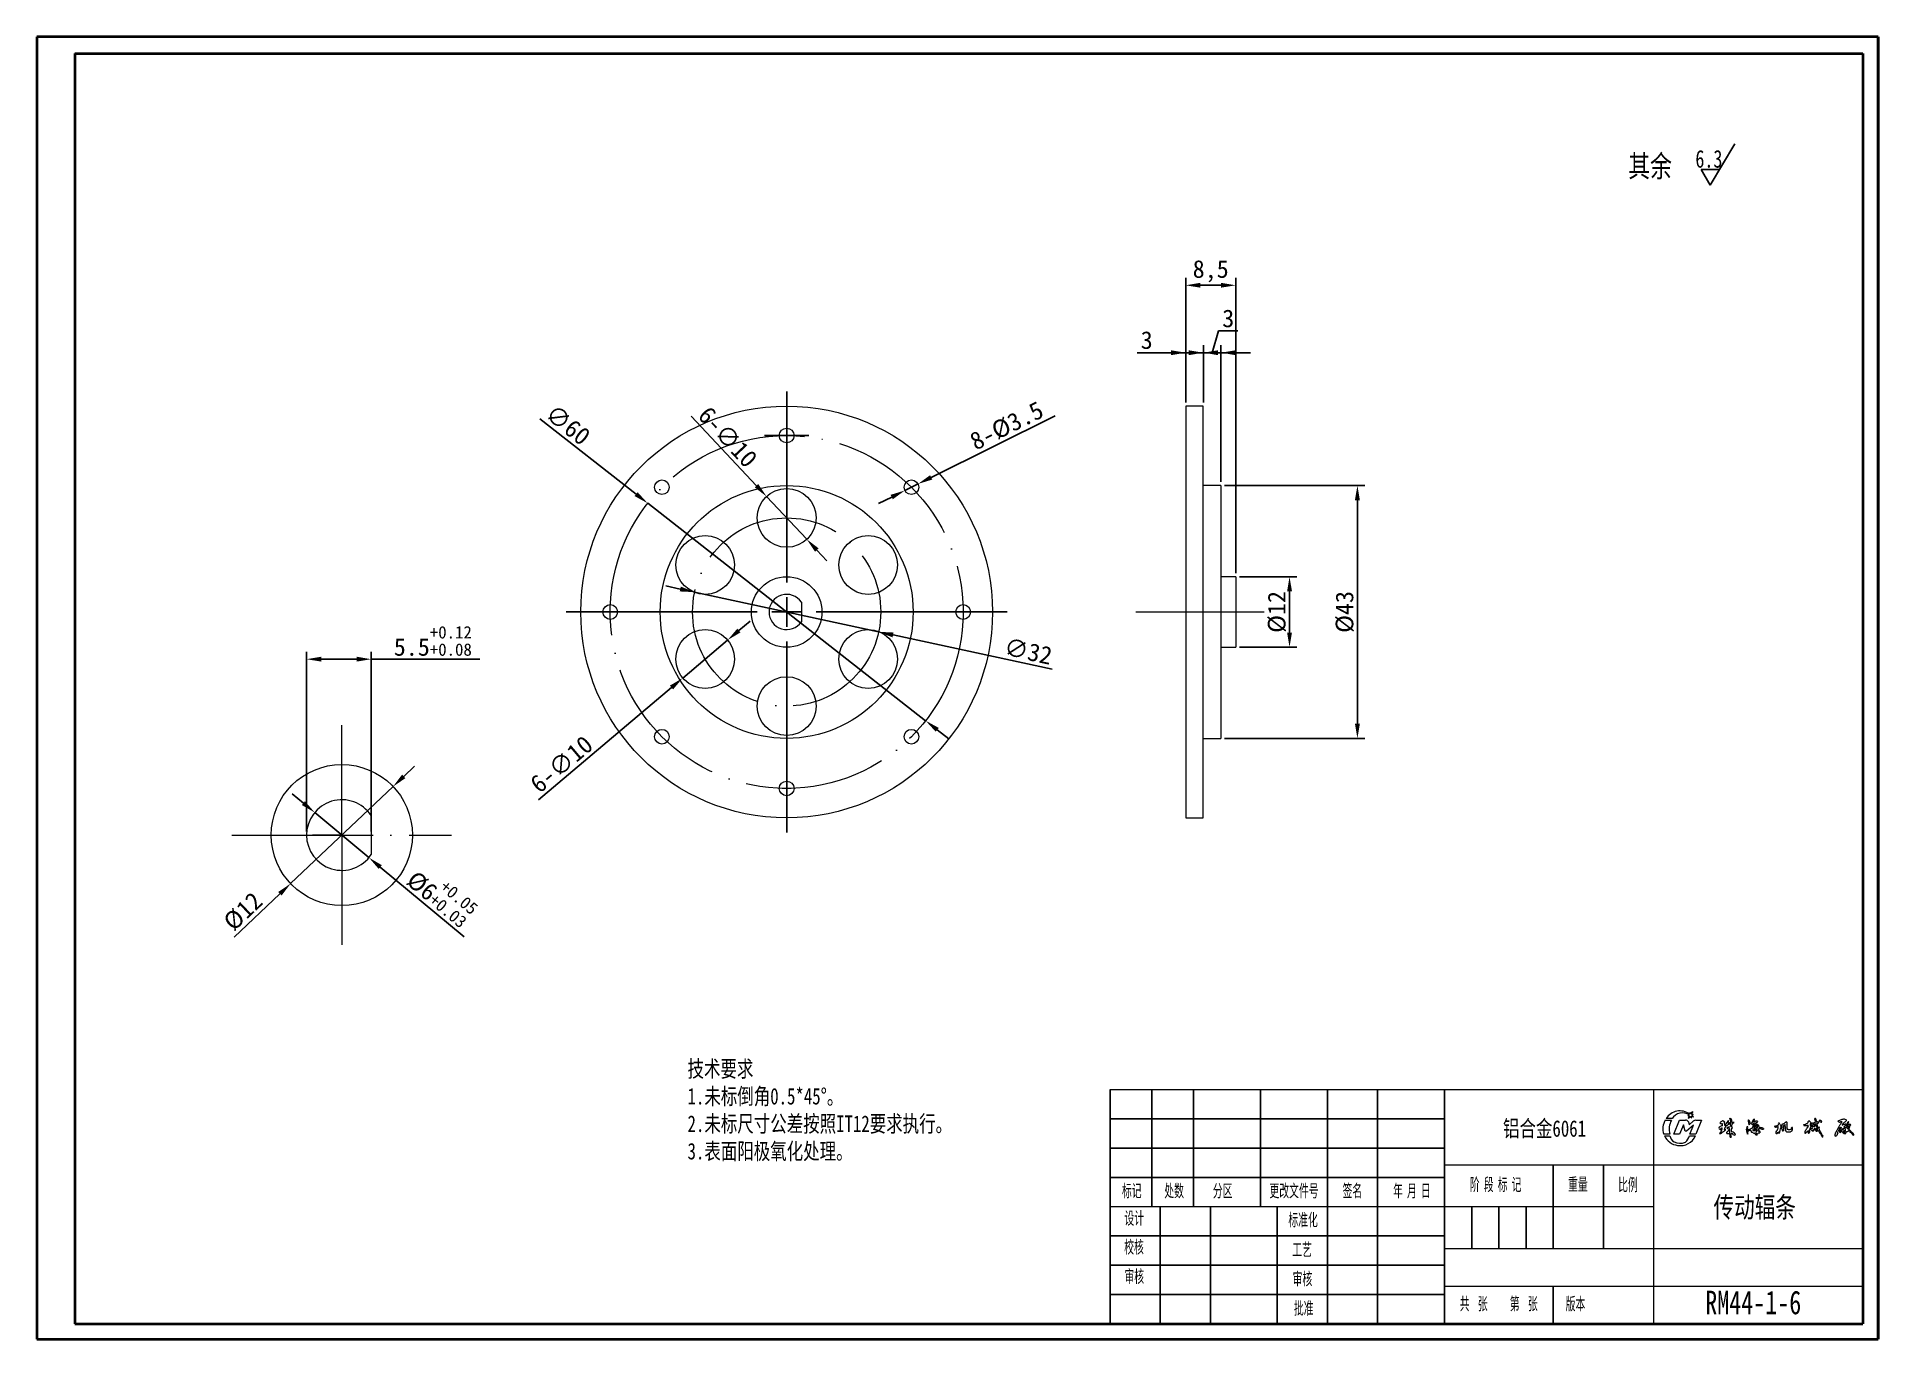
# Model space of a CAD drawing. Header units: millimetres. Extents: x 1595 to 1908, y -17 to 205.
import ezdxf

# ---------------------------------------------------------------- set-up
doc = ezdxf.new("R2010")
doc.units = ezdxf.units.MM
doc.header["$PDSIZE"] = -1
doc.linetypes.add('ACAD_ISO04W100', pattern=[30, 24, -3, 0, -3])
for name, color, linetype in [('10', 7, 'Continuous'), ('5', 7, 'Continuous'), ('9', 7, 'Continuous')]:
    doc.layers.add(name, color=color, linetype=linetype)
doc.layers.add('中心线', color=6, linetype='ACAD_ISO04W100', lineweight=0)
doc.layers.add('尺寸线', color=100, linetype='Continuous', lineweight=5)
doc.styles.add('SLDTEXTSTYLE1', font='TXT', dxfattribs={"width": 0.6, "bigfont": 'bigfont'})
doc.dimstyles.new('Annotative', dxfattribs={"dimscale": 0, "dimtxt": 2.5, "dimasz": 2.5, "dimexe": 1.25, "dimexo": 0.625, "dimtad": 1, "dimtxsty": 'Standard', "dimcen": 2.5, "dimadec": 0, "dimazin": 0, "dimtfac": 1, "dimtmove": 0, "dimatfit": 3, "dimfxl": 1, "dimarcsym": 0})

msp = doc.modelspace()

# ---------------------------------------------------------------- texts
at = {"attachment_point": 1}
for s, width, gutter_width, insert, char_height in [('{\\fHYSWLongFangSong|b0|i0|c134|p2;其余}', 3138.21785, 18.678, (1865.824, 184.65), 3.7059), ('{\\fHYSWLongFangSong|b0|i0|c134|p2;6.3}', 4.12985, 17.5, (1877.229, 185.536), 3), ('{\\fHYSWLongFangSong|b0|i0|c134|p2;技术要求\\P1.未标倒角0.5*45%%D。\\P2.未标尺寸公差按照IT12要求执行。\\P3.表面阳极氧化处理。}', 64.85442, 0.9, (1705.893, 30.732), 2.8), ('{\\fHYSWLongFangSong|b0|i0|c134|p2;RM44-1-6}', 235.06092, 1.2, (1878.904, -8.394), 4)]:
    msp.add_mtext_dynamic_manual_height_columns(s, width=width, gutter_width=gutter_width, heights=[0], dxfattribs=dict(at, insert=insert, char_height=char_height))
for s, insert, char_height, width in [('{\\fHYSWLongFangSong|b0|i0|c134|p2;铝合金6061}', (1844.524, 20.584), 2.8, 77.03924), ('{\\fHYSWLongFangSong|b0|i0|c134|p2;传动辐条}', (1880.31, 7.555), 3.5, 235.06092)]:
    msp.add_mtext(s, dxfattribs=dict(at, insert=insert, char_height=char_height, width=width))
at = {"layer": '9', "color": 7, "char_height": 2.14254, "attachment_point": 2, "style": 'SLDTEXTSTYLE1'}
for s, insert in [('{\\fHYSWLongFangSong|b0|i0|c134|p2;标记}', (1781.412, 9.673)), ('{\\fHYSWLongFangSong|b0|i0|c134|p2;处数}', (1788.615, 9.673)), ('{\\fHYSWLongFangSong|b0|i0|c134|p2;分区}', (1796.861, 9.673)), ('{\\fHYSWLongFangSong|b0|i0|c134|p2;更改文件号}', (1808.997, 9.673)), ('{\\fHYSWLongFangSong|b0|i0|c134|p2;签名}', (1818.919, 9.673)), ('{\\fHYSWLongFangSong|b0|i0|c134|p2;年 月 日}', (1829.045, 9.673)), ('{\\fHYSWLongFangSong|b0|i0|c134|p2;阶 段 标 记}', (1843.281, 10.742)), ('{\\fHYSWLongFangSong|b0|i0|c134|p2;重量}', (1857.254, 10.782)), ('{\\fHYSWLongFangSong|b0|i0|c134|p2;比例}', (1865.77, 10.703)), ('{\\fHYSWLongFangSong|b0|i0|c134|p2;设计}', (1781.832, 5.025)), ('{\\fHYSWLongFangSong|b0|i0|c134|p2;标准化}', (1810.54, 4.734)), ('{\\fHYSWLongFangSong|b0|i0|c134|p2;校核}', (1781.797, 0.113)), ('{\\fHYSWLongFangSong|b0|i0|c134|p2;工艺}', (1810.354, -0.333)), ('{\\fHYSWLongFangSong|b0|i0|c134|p2;审核}', (1781.834, -4.882)), ('{\\fHYSWLongFangSong|b0|i0|c134|p2;审核}', (1810.428, -5.295)), ('{\\fHYSWLongFangSong|b0|i0|c134|p2;共  张}', (1839.537, -9.525)), ('{\\fHYSWLongFangSong|b0|i0|c134|p2;第  张}', (1848.057, -9.525)), ('{\\fHYSWLongFangSong|b0|i0|c134|p2;版本}', (1856.842, -9.54)), ('{\\fHYSWLongFangSong|b0|i0|c134|p2;批准}', (1810.637, -10.295))]:
    msp.add_mtext(s, dxfattribs=dict(at, insert=insert))

# ---------------------------------------------------------------- blocks, each defined once
blk = doc.blocks.new('SW_CENTERMARKSYMBOL_0')
at = {"layer": '10', "color": 0}
for p, q in [((0, 25), (0, 187.5)), ((-25, 0), (-187.5, 0)), ((0, 0), (-12.5, 0)), ((0, 0), (0, 12.5)), ((0, 0), (0, -12.5)), ((0, 0), (12.5, 0)), ((25, 0), (187.5, 0)), ((0, -25), (0, -187.5))]:
    blk.add_line(p, q, dxfattribs=at)
blk = doc.blocks.new('SW_CENTERMARKSYMBOL_1')
at = {"layer": '10', "color": 0}
for p, q in [((0, 12.5), (0, 18.75)), ((-12.5, 0), (-18.75, 0)), ((0, 0), (-12.5, 0)), ((0, 0), (0, 12.5)), ((0, 0), (0, -12.5)), ((0, 0), (12.5, 0)), ((12.5, 0), (18.75, 0)), ((0, -12.5), (0, -18.75))]:
    blk.add_line(p, q, dxfattribs=at)
blk = doc.blocks.new('*D39')
at = {"layer": 'Defpoints', "color": 0, "transparency": 16777216}
for p in [(1745.08, 128.77), (1742.84, 127.65)]:
    blk.add_point(p, dxfattribs=at)
at = {"layer": '尺寸线', "color": 0, "lineweight": -2, "transparency": 16777216}
for p, q in [((1768.38, 140.37), (1747.31, 129.88)), ((1742.84, 127.65), (1745.08, 128.77)), ((1740.6, 126.54), (1738.36, 125.42))]:
    blk.add_line(p, q, dxfattribs=at)
at = {"layer": '尺寸线', "color": 0, "transparency": 16777216}
for points in [[(1747.13, 130.25), (1747.5, 129.51), (1745.08, 128.77)], [(1740.41, 126.91), (1740.79, 126.16), (1742.84, 127.65)]]:
    blk.add_solid(points, dxfattribs=at)
at = {"layer": '尺寸线', "color": 0, "transparency": 16777216, "insert": (1760.16, 138.65), "char_height": 3, "attachment_point": 5, "rotation": 26.4704}
blk.add_mtext('8-%%C3.5', dxfattribs=at)
blk = doc.blocks.new('*D41')
at = {"layer": 'Defpoints', "color": 0, "transparency": 16777216}
for p in [(1699.12, 125.48), (1746.37, 88.51)]:
    blk.add_point(p, dxfattribs=at)
at = {"layer": '尺寸线', "color": 0, "lineweight": -2, "transparency": 16777216}
for p, q in [((1680.8, 139.82), (1697.15, 127.02)), ((1746.37, 88.51), (1699.12, 125.48)), ((1748.34, 86.97), (1750.31, 85.43))]:
    blk.add_line(p, q, dxfattribs=at)
at = {"layer": '尺寸线', "color": 0, "transparency": 16777216}
for points in [[(1697.41, 127.35), (1696.89, 126.7), (1699.12, 125.48)], [(1748.6, 87.29), (1748.08, 86.64), (1746.37, 88.51)]]:
    blk.add_solid(points, dxfattribs=at)
at = {"layer": '尺寸线', "color": 0, "transparency": 16777216, "insert": (1685.55, 138.8), "char_height": 3, "attachment_point": 5, "rotation": 321.9552}
blk.add_mtext('∅60', dxfattribs=at)
blk = doc.blocks.new('*D44')
at = {"layer": 'Defpoints', "color": 0, "transparency": 16777216}
for p in [(1796.58, 128.5), (1796.58, 85.5), (1819.77, 85.5)]:
    blk.add_point(p, dxfattribs=at)
at = {"layer": '尺寸线', "color": 0, "lineweight": -2, "transparency": 16777216}
for p, q in [((1797.2, 128.5), (1821.02, 128.5)), ((1819.77, 126), (1819.77, 88)), ((1797.2, 85.5), (1821.02, 85.5))]:
    blk.add_line(p, q, dxfattribs=at)
at = {"layer": '尺寸线', "color": 0, "transparency": 16777216}
for points in [[(1819.35, 126), (1820.19, 126), (1819.77, 128.5)], [(1819.35, 88), (1820.19, 88), (1819.77, 85.5)]]:
    blk.add_solid(points, dxfattribs=at)
at = {"layer": '尺寸线', "color": 0, "transparency": 16777216, "insert": (1817.64, 107), "char_height": 3, "attachment_point": 5, "rotation": 90}
blk.add_mtext('%%C43', dxfattribs=at)
blk = doc.blocks.new('*D45')
at = {"layer": 'Defpoints', "color": 0, "transparency": 16777216}
for p in [(1799.08, 113), (1799.08, 101), (1808.23, 101)]:
    blk.add_point(p, dxfattribs=at)
at = {"layer": '尺寸线', "color": 0, "lineweight": -2, "transparency": 16777216}
for p, q in [((1799.7, 113), (1809.48, 113)), ((1808.23, 110.5), (1808.23, 103.5)), ((1799.7, 101), (1809.48, 101))]:
    blk.add_line(p, q, dxfattribs=at)
at = {"layer": '尺寸线', "color": 0, "transparency": 16777216}
for points in [[(1807.82, 110.5), (1808.65, 110.5), (1808.23, 113)], [(1807.82, 103.5), (1808.65, 103.5), (1808.23, 101)]]:
    blk.add_solid(points, dxfattribs=at)
at = {"layer": '尺寸线', "color": 0, "transparency": 16777216, "insert": (1806.11, 107), "char_height": 3, "attachment_point": 5, "rotation": 90}
blk.add_mtext('%%C12', dxfattribs=at)
blk = doc.blocks.new('*D47')
at = {"layer": 'Defpoints', "color": 0, "transparency": 16777216}
for p in [(1719.32, 126.64), (1726.17, 119.35)]:
    blk.add_point(p, dxfattribs=at)
at = {"layer": '尺寸线', "color": 0, "lineweight": -2, "transparency": 16777216}
for p, q in [((1706.49, 140.31), (1717.61, 128.46)), ((1726.17, 119.35), (1719.32, 126.64)), ((1727.88, 117.53), (1729.59, 115.71))]:
    blk.add_line(p, q, dxfattribs=at)
at = {"layer": '尺寸线', "color": 0, "transparency": 16777216}
for points in [[(1717.91, 128.75), (1717.31, 128.18), (1719.32, 126.64)], [(1728.18, 117.81), (1727.57, 117.24), (1726.17, 119.35)]]:
    blk.add_solid(points, dxfattribs=at)
at = {"layer": '尺寸线', "color": 0, "transparency": 16777216, "insert": (1712.74, 136.75), "char_height": 3, "attachment_point": 5, "rotation": 313.1945}
blk.add_mtext('6-∅10', dxfattribs=at)
blk = doc.blocks.new('*D49')
at = {"layer": 'Defpoints', "color": 0, "transparency": 16777216}
for p in [(1652.12, 98.97), (1641.12, 69.07), (1652.12, 69.07)]:
    blk.add_point(p, dxfattribs=at)
at = {"layer": '尺寸线', "color": 0, "lineweight": -2, "transparency": 16777216}
for p, q in [((1641.12, 69.69), (1641.12, 100.22)), ((1652.12, 69.69), (1652.12, 100.22)), ((1643.62, 98.97), (1649.62, 98.97)), ((1652.12, 98.97), (1670.57, 98.97))]:
    blk.add_line(p, q, dxfattribs=at)
at = {"layer": '尺寸线', "color": 0, "transparency": 16777216}
for points in [[(1643.62, 99.39), (1643.62, 98.56), (1641.12, 98.97)], [(1649.62, 99.39), (1649.62, 98.56), (1652.12, 98.97)]]:
    blk.add_solid(points, dxfattribs=at)
at = {"layer": '尺寸线', "color": 0, "transparency": 16777216, "insert": (1662.59, 102.05), "char_height": 3, "attachment_point": 5}
blk.add_mtext('5.5{\\H0.7x;\\S+0.12^ +0.08;}', dxfattribs=at)
blk = doc.blocks.new('*D51')
at = {"layer": 'Defpoints', "color": 0, "transparency": 16777216}
for p in [(1642.51, 72.91), (1651.73, 65.23)]:
    blk.add_point(p, dxfattribs=at)
at = {"layer": '尺寸线', "color": 0, "lineweight": -2, "transparency": 16777216}
for p, q in [((1640.59, 74.5), (1638.66, 76.1)), ((1642.51, 72.91), (1651.73, 65.23)), ((1667.91, 51.76), (1653.65, 63.63))]:
    blk.add_line(p, q, dxfattribs=at)
at = {"layer": '尺寸线', "color": 0, "transparency": 16777216}
for points in [[(1640.85, 74.82), (1640.32, 74.18), (1642.51, 72.91)], [(1653.92, 63.95), (1653.39, 63.31), (1651.73, 65.23)]]:
    blk.add_solid(points, dxfattribs=at)
at = {"layer": '尺寸线', "color": 0, "transparency": 16777216, "insert": (1664.13, 58.91), "char_height": 3, "attachment_point": 5, "rotation": 320.2332}
blk.add_mtext('%%C6{\\H0.7x;\\S+0.05^ +0.03;}', dxfattribs=at)
blk = doc.blocks.new('*D53')
at = {"layer": 'Defpoints', "color": 0, "transparency": 16777216}
for p in [(1712.71, 102.22), (1705.07, 95.77)]:
    blk.add_point(p, dxfattribs=at)
at = {"layer": '尺寸线', "color": 0, "lineweight": -2, "transparency": 16777216}
for p, q in [((1714.61, 103.84), (1716.52, 105.45)), ((1712.71, 102.22), (1705.07, 95.77)), ((1680.58, 75.06), (1703.16, 94.15))]:
    blk.add_line(p, q, dxfattribs=at)
at = {"layer": '尺寸线', "color": 0, "transparency": 16777216}
for points in [[(1714.35, 104.16), (1714.88, 103.52), (1712.71, 102.22)], [(1702.89, 94.47), (1703.43, 93.83), (1705.07, 95.77)]]:
    blk.add_solid(points, dxfattribs=at)
at = {"layer": '尺寸线', "color": 0, "transparency": 16777216, "insert": (1684.46, 81.12), "char_height": 3, "attachment_point": 5, "rotation": 40.2164}
blk.add_mtext('6-∅10', dxfattribs=at)
blk = doc.blocks.new('*D55')
at = {"layer": 'Defpoints', "color": 0, "transparency": 16777216}
for p in [(1707.1, 110.37), (1738.38, 103.62)]:
    blk.add_point(p, dxfattribs=at)
at = {"layer": '尺寸线', "color": 0, "lineweight": -2, "transparency": 16777216}
for p, q in [((1704.66, 110.9), (1702.22, 111.43)), ((1707.1, 110.37), (1738.38, 103.62)), ((1767.87, 97.26), (1740.83, 103.09))]:
    blk.add_line(p, q, dxfattribs=at)
at = {"layer": '尺寸线', "color": 0, "transparency": 16777216}
for points in [[(1704.75, 111.31), (1704.57, 110.49), (1707.1, 110.37)], [(1740.92, 103.5), (1740.74, 102.68), (1738.38, 103.62)]]:
    blk.add_solid(points, dxfattribs=at)
at = {"layer": '尺寸线', "color": 0, "transparency": 16777216, "insert": (1763.8, 100.31), "char_height": 3, "attachment_point": 5, "rotation": 347.8195}
blk.add_mtext('∅32', dxfattribs=at)
blk = doc.blocks.new('*D57')
at = {"layer": 'Defpoints', "color": 0, "transparency": 16777216}
for p in [(1655.83, 77.32), (1638.41, 60.81)]:
    blk.add_point(p, dxfattribs=at)
at = {"layer": '尺寸线', "color": 0, "lineweight": -2, "transparency": 16777216}
for p, q in [((1657.64, 79.04), (1659.46, 80.76)), ((1655.83, 77.32), (1638.41, 60.81)), ((1628.79, 51.7), (1636.59, 59.09))]:
    blk.add_line(p, q, dxfattribs=at)
at = {"layer": '尺寸线', "color": 0, "transparency": 16777216}
for points in [[(1657.36, 79.34), (1657.93, 78.74), (1655.83, 77.32)], [(1636.31, 59.4), (1636.88, 58.79), (1638.41, 60.81)]]:
    blk.add_solid(points, dxfattribs=at)
at = {"layer": '尺寸线', "color": 0, "transparency": 16777216, "insert": (1630.32, 56.08), "char_height": 3, "attachment_point": 5, "rotation": 43.4598}
blk.add_mtext('%%C12', dxfattribs=at)
blk = doc.blocks.new('*D61')
at = {"layer": 'Defpoints', "color": 0, "transparency": 16777216}
for p in [(1799.08, 162.54), (1790.58, 142), (1799.08, 113)]:
    blk.add_point(p, dxfattribs=at)
at = {"layer": '尺寸线', "color": 0, "lineweight": -2, "transparency": 16777216}
for p, q in [((1790.58, 142.62), (1790.58, 163.79)), ((1799.08, 113.62), (1799.08, 163.79)), ((1793.08, 162.54), (1796.58, 162.54))]:
    blk.add_line(p, q, dxfattribs=at)
at = {"layer": '尺寸线', "color": 0, "transparency": 16777216}
for points in [[(1793.08, 162.96), (1793.08, 162.13), (1790.58, 162.54)], [(1796.58, 162.96), (1796.58, 162.13), (1799.08, 162.54)]]:
    blk.add_solid(points, dxfattribs=at)
at = {"layer": '尺寸线', "color": 0, "transparency": 16777216, "insert": (1794.83, 164.92), "char_height": 3, "attachment_point": 5}
blk.add_mtext('8,5', dxfattribs=at)
blk = doc.blocks.new('*D63')
at = {"layer": 'Defpoints', "color": 0, "transparency": 16777216}
for p in [(1793.58, 151.08), (1790.58, 142), (1793.58, 142)]:
    blk.add_point(p, dxfattribs=at)
at = {"layer": '尺寸线', "color": 0, "lineweight": -2, "transparency": 16777216}
for p, q in [((1788.08, 151.08), (1782.33, 151.08)), ((1790.58, 142.62), (1790.58, 152.33)), ((1793.58, 151.08), (1790.58, 151.08)), ((1793.58, 142.62), (1793.58, 152.33)), ((1796.08, 151.08), (1798.58, 151.08))]:
    blk.add_line(p, q, dxfattribs=at)
at = {"layer": '尺寸线', "color": 0, "transparency": 16777216}
for points in [[(1788.08, 151.49), (1788.08, 150.66), (1790.58, 151.08)], [(1796.08, 151.49), (1796.08, 150.66), (1793.58, 151.08)]]:
    blk.add_solid(points, dxfattribs=at)
at = {"layer": '尺寸线', "color": 0, "transparency": 16777216, "insert": (1783.95, 153.2), "char_height": 3, "attachment_point": 5}
blk.add_mtext('3', dxfattribs=at)
blk = doc.blocks.new('*D62')
at = {"layer": 'Defpoints', "color": 0, "transparency": 16777216}
for p in [(1796.58, 151.08), (1793.58, 142), (1796.58, 128.5)]:
    blk.add_point(p, dxfattribs=at)
at = {"layer": '尺寸线', "color": 0, "lineweight": -2, "transparency": 16777216}
for p, q in [((1795.08, 151.08), (1796.18, 154.77)), ((1796.18, 154.77), (1799.43, 154.77)), ((1791.08, 151.08), (1788.58, 151.08)), ((1793.58, 142.62), (1793.58, 152.33)), ((1793.58, 151.08), (1796.58, 151.08)), ((1793.58, 151.08), (1796.58, 151.08)), ((1796.58, 129.12), (1796.58, 152.33)), ((1799.08, 151.08), (1801.58, 151.08))]:
    blk.add_line(p, q, dxfattribs=at)
at = {"layer": '尺寸线', "color": 0, "transparency": 16777216}
for points in [[(1791.08, 151.49), (1791.08, 150.66), (1793.58, 151.08)], [(1799.08, 151.49), (1799.08, 150.66), (1796.58, 151.08)]]:
    blk.add_solid(points, dxfattribs=at)
at = {"layer": '尺寸线', "color": 0, "transparency": 16777216, "insert": (1797.81, 156.89), "char_height": 3, "attachment_point": 5}
blk.add_mtext('3', dxfattribs=at)

# ---------------------------------------------------------------- dimensions: what is measured, and where the dimension line sits
at = {"layer": '尺寸线'}
for base, p1, p2, picture, middle in [((1799.078, 162.542), (1790.578, 141.995), (1799.078, 112.995), '*D61', (1794.828, 164.917)), ((1796.578, 151.078), (1793.578, 141.995), (1796.578, 128.495), '*D62', (1796.809, 156.89))]:
    dim = msp.add_linear_dim(base=base, p1=p1, p2=p2, dimstyle='Annotative', override={"dimtxt": 3}, dxfattribs=at)
    dim.commit()
    dim.dimension.update_dxf_attribs({"geometry": picture, "text_midpoint": middle})
dim = msp.add_linear_dim(base=(1793.578, 151.078), p1=(1790.578, 141.995), p2=(1793.578, 141.995), dimstyle='Annotative', override={"dimtxt": 3}, dxfattribs=at)
dim.commit()
dim.dimension.update_dxf_attribs({"geometry": '*D63', "text_midpoint": (1783.953, 151.078), "dimtype": 160})
for p1, p2, picture, middle in [((1746.369, 88.507), (1699.118, 125.484), '*D41', (1684.245, 137.122)), ((1707.104, 110.371), (1738.383, 103.619), '*D55', (1763.348, 98.231))]:
    dim = msp.add_diameter_dim_2p(p1=p1, p2=p2, dimstyle='Annotative', override={"dimtxt": 3}, dxfattribs=at)
    dim.commit()
    dim.dimension.update_dxf_attribs({"geometry": picture, "text_midpoint": middle, "dimtype": 163})
for p1, p2, text, picture, middle in [((1726.166, 119.35), (1719.321, 126.641), '6-<>', '*D47', (1712.742, 136.752)), ((1655.829, 77.321), (1638.409, 60.813), '%%C12', '*D57', (1630.323, 56.079))]:
    dim = msp.add_diameter_dim_2p(p1=p1, p2=p2, text=text, dimstyle='Annotative', override={"dimtxt": 3}, dxfattribs=at)
    dim.commit()
    dim.dimension.update_dxf_attribs({"geometry": picture, "text_midpoint": middle})
for p1, p2, text, picture, middle in [((1742.838, 127.651), (1745.076, 128.766), '8-%%C3.5', '*D39', (1761.11, 136.75)), ((1712.705, 102.224), (1705.069, 95.767), '6-<>', '*D53', (1685.833, 79.502)), ((1642.507, 72.905), (1651.731, 65.229), '%%C6{\\H0.7x;\\S+0.05^ +0.03;}', '*D51', (1662.166, 56.545))]:
    dim = msp.add_diameter_dim_2p(p1=p1, p2=p2, text=text, dimstyle='Annotative', override={"dimtxt": 3}, dxfattribs=at)
    dim.commit()
    dim.dimension.update_dxf_attribs({"geometry": picture, "text_midpoint": middle, "dimtype": 163})
for base, p1, p2, picture, middle in [((1819.77, 85.495), (1796.578, 128.495), (1796.578, 85.495), '*D44', (1817.645, 106.995)), ((1808.234, 100.995), (1799.078, 112.995), (1799.078, 100.995), '*D45', (1806.109, 106.995))]:
    dim = msp.add_linear_dim(base=base, p1=p1, p2=p2, angle=90, text='%%C<>', dimstyle='Annotative', override={"dimtxt": 3}, dxfattribs=at)
    dim.commit()
    dim.dimension.update_dxf_attribs({"geometry": picture, "text_midpoint": middle})
dim = msp.add_linear_dim(base=(1652.119, 98.975), p1=(1641.119, 69.067), p2=(1652.119, 69.067), text='5.5{\\H0.7x;\\S+0.12^ +0.08;}', dimstyle='Annotative', override={"dimtxt": 3}, dxfattribs=at)
dim.commit()
dim.dimension.update_dxf_attribs({"geometry": '*D49', "text_midpoint": (1662.594, 102.05)})

# ---------------------------------------------------------------- linework, layer by layer
for p, q in [((1879.769, 179.553), (1883.92, 186.609)), ((1878.204, 182.214), (1879.769, 179.553)), ((1878.204, 182.214), (1881.334, 182.214))]:
    msp.add_line(p, q)
at = {"color": 7, "linetype": 'Continuous', "lineweight": 15}
for p, q in [((1793.578, 141.995), (1790.578, 141.995)), ((1790.578, 141.995), (1790.578, 106.995)), ((1793.578, 106.995), (1793.578, 141.995)), ((1796.578, 128.495), (1793.578, 128.495)), ((1796.578, 128.495), (1796.578, 106.995)), ((1799.078, 112.995), (1796.578, 112.995)), ((1799.078, 112.995), (1799.078, 106.995)), ((1725.244, 108.654), (1725.244, 105.337)), ((1790.578, 106.995), (1790.578, 71.995)), ((1793.578, 71.995), (1793.578, 106.995)), ((1796.578, 106.995), (1796.578, 85.495)), ((1799.078, 106.995), (1799.078, 100.995)), ((1796.578, 100.995), (1799.078, 100.995)), ((1793.578, 85.495), (1796.578, 85.495)), ((1652.119, 72.384), (1652.119, 65.751)), ((1790.578, 71.995), (1793.578, 71.995))]:
    msp.add_line(p, q, dxfattribs=at)
for centre, radius in [((1722.744, 106.995), 35), ((1722.744, 136.995), 1.25), ((1701.53, 128.209), 1.25), ((1722.744, 106.995), 21.5), ((1743.957, 128.209), 1.25), ((1722.744, 122.995), 5), ((1708.887, 114.995), 5), ((1736.6, 114.995), 5), ((1722.744, 106.995), 6), ((1692.744, 106.995), 1.25), ((1752.744, 106.995), 1.25), ((1708.887, 98.995), 5), ((1736.6, 98.995), 5), ((1722.744, 90.995), 5), ((1701.53, 85.782), 1.25), ((1743.957, 85.782), 1.25), ((1647.119, 69.067), 12), ((1722.744, 76.995), 1.25)]:
    msp.add_circle(centre, radius, dxfattribs=at)
for centre, radius in [((1722.744, 106.995), 3), ((1647.119, 69.067), 6)]:
    msp.add_arc(centre, radius, 33.55731, 326.44269, dxfattribs=at)
at = {"layer": '10', "color": 7, "lineweight": 15}
for p, q in [((1870.126, 25.805), (1870.126, 5.901)), ((1834.584, 13.01), (1905.668, 13.01)), ((1777.716, 5.901), (1870.126, 5.901)), ((1870.126, 5.901), (1870.126, -14.002)), ((1834.584, -1.207), (1905.668, -1.207)), ((1834.584, -7.617), (1905.668, -7.617))]:
    msp.add_line(p, q, dxfattribs=at)
at = {"layer": '5', "color": 7, "lineweight": 15}
for p, q in [((1777.716, 25.805), (1905.668, 25.805)), ((1777.716, 25.805), (1905.668, 25.805)), ((1876.452, 21.66), (1876.756, 22.037)), ((1876.773, 22.027), (1876.588, 21.596)), ((1872.117, 20.623), (1873.149, 20.623)), ((1873.272, 20.864), (1872.274, 20.864)), ((1873.56, 18.209), (1874.55, 20.612)), ((1874.55, 20.612), (1875.56, 20.612)), ((1875.226, 19.797), (1874.554, 18.209)), ((1875.514, 18.711), (1875.226, 19.797)), ((1876.922, 19.764), (1875.724, 18.711)), ((1875.956, 21.333), (1876.182, 21.483)), ((1876.236, 21.315), (1875.961, 21.315)), ((1876.036, 20.292), (1876.168, 19.82)), ((1876.082, 20.928), (1876.236, 21.315)), ((1876.377, 21.244), (1876.099, 20.918)), ((1876.168, 19.82), (1876.843, 20.451)), ((1876.258, 21.643), (1876.287, 21.853)), ((1876.293, 18.201), (1876.922, 19.764)), ((1876.333, 21.863), (1876.452, 21.66)), ((1876.503, 21.024), (1876.377, 21.244)), ((1876.552, 21.26), (1876.549, 21.036)), ((1876.877, 21.146), (1876.552, 21.26)), ((1876.588, 21.596), (1876.827, 21.589)), ((1876.833, 21.571), (1876.653, 21.436)), ((1876.653, 21.436), (1876.902, 21.187)), ((1877.286, 20.612), (1878.288, 20.612)), ((1878.288, 20.612), (1877.29, 18.201)), ((1881.584, 19.212), (1881.556, 19.175)), ((1881.687, 19.048), (1881.642, 18.905)), ((1881.675, 18.811), (1881.792, 19.153)), ((1881.759, 19.644), (1881.821, 19.681)), ((1881.854, 19.977), (1881.794, 20.009)), ((1882.211, 19.694), (1882.279, 19.684)), ((1882.226, 19.015), (1882.271, 19.07)), ((1882.271, 19.07), (1882.343, 19.063)), ((1882.625, 19.216), (1882.62, 19.283)), ((1882.689, 19.192), (1882.625, 19.216)), ((1882.722, 20.112), (1882.749, 20.054)), ((1883.061, 19.151), (1883.02, 19.195)), ((1883.078, 18.766), (1883.077, 18.815)), ((1883.204, 19.977), (1883.141, 20.004)), ((1883.5, 20.059), (1883.437, 20.031)), ((1886.054, 19.507), (1886.105, 19.538)), ((1886.207, 20.601), (1886.267, 20.634)), ((1886.267, 20.634), (1886.33, 20.602)), ((1886.7, 18.803), (1886.655, 18.848)), ((1886.699, 18.729), (1886.7, 18.803)), ((1887.101, 20.437), (1887.092, 20.365)), ((1887.215, 20.532), (1887.101, 20.437)), ((1887.139, 19.336), (1887.162, 19.306)), ((1887.156, 20.803), (1887.228, 20.789)), ((1887.291, 19.808), (1887.18, 19.382)), ((1887.223, 18.809), (1887.261, 18.864)), ((1887.257, 20.02), (1887.239, 20.075)), ((1887.283, 19.012), (1887.333, 19.045)), ((1887.291, 19.528), (1887.331, 19.715)), ((1887.417, 19.563), (1887.333, 19.504)), ((1887.369, 19.477), (1887.41, 19.51)), ((1887.439, 19.513), (1887.468, 19.488)), ((1887.714, 19.323), (1887.691, 19.171)), ((1887.737, 19.079), (1887.78, 19.42)), ((1888.823, 19.158), (1888.814, 19.086)), ((1890.726, 19.46), (1890.687, 19.499)), ((1891.079, 19.46), (1890.989, 19.415)), ((1891.302, 19.47), (1891.242, 19.507)), ((1891.314, 19.382), (1891.302, 19.47)), ((1891.379, 20.086), (1891.397, 20.161)), ((1891.397, 20.161), (1891.471, 20.16)), ((1891.733, 19.751), (1891.796, 19.687)), ((1891.953, 19.853), (1891.937, 19.776)), ((1892.062, 18.785), (1892.137, 18.779)), ((1892.284, 19.671), (1892.324, 19.739)), ((1892.434, 19.85), (1892.486, 19.816)), ((1896.393, 20.209), (1896.399, 20.371)), ((1896.738, 19.718), (1896.798, 19.694)), ((1896.845, 19.459), (1896.792, 19.442)), ((1896.922, 20.151), (1896.921, 20.085)), ((1897.148, 19.76), (1896.96, 19.564)), ((1897.088, 18.895), (1897.025, 18.931)), ((1897.129, 19.517), (1897.235, 19.631)), ((1897.529, 19.943), (1897.342, 19.887)), ((1897.509, 19.793), (1897.608, 19.809)), ((1897.53, 19.123), (1897.515, 19.194)), ((1897.521, 19.542), (1897.521, 19.601)), ((1897.529, 20.828), (1897.55, 20.89)), ((1897.561, 20.758), (1897.529, 20.828)), ((1897.892, 20.003), (1897.529, 19.943)), ((1897.615, 18.922), (1897.557, 18.886)), ((1897.595, 20.526), (1897.561, 20.758)), ((1897.734, 19.051), (1897.615, 18.922)), ((1897.626, 19.806), (1897.688, 19.746)), ((1897.7, 18.894), (1897.819, 18.917)), ((1897.779, 19.266), (1897.766, 19.251)), ((1897.771, 19.583), (1897.85, 19.605)), ((1897.8, 20.298), (1897.853, 20.248)), ((1898.074, 19.373), (1898.084, 19.295)), ((1898.084, 19.295), (1898.15, 19.237)), ((1898.202, 19.444), (1898.27, 19.426)), ((1898.287, 19.062), (1898.248, 19)), ((1898.283, 20.538), (1898.25, 20.466)), ((1898.25, 20.466), (1898.308, 20.401)), ((1898.72, 20.348), (1898.692, 20.426)), ((1902.053, 19.284), (1902.033, 19.34)), ((1902.04, 18.775), (1902.053, 18.849)), ((1902.181, 19.773), (1902.254, 19.761)), ((1902.525, 19.512), (1902.493, 19.43)), ((1903.041, 19.515), (1902.966, 19.518)), ((1903.144, 19.907), (1903.115, 19.829)), ((1903.115, 19.829), (1903.142, 19.775)), ((1903.286, 20.384), (1903.333, 20.323)), ((1903.584, 19.886), (1903.639, 19.828)), ((1872.867, 18.209), (1871.845, 18.205)), ((1871.989, 17.942), (1872.908, 17.942)), ((1874.554, 18.209), (1873.56, 18.209)), ((1875.724, 18.711), (1875.514, 18.711)), ((1876.219, 17.942), (1877.229, 17.942)), ((1877.29, 18.201), (1876.293, 18.201)), ((1881.354, 18.35), (1881.374, 18.413)), ((1882.595, 18.348), (1882.548, 18.401)), ((1883.033, 18.688), (1883.052, 18.382)), ((1883.101, 18.237), (1883.078, 18.766)), ((1883.154, 17.686), (1883.117, 17.741)), ((1883.288, 17.767), (1883.285, 17.704)), ((1884.044, 18.18), (1884.017, 18.126)), ((1886.117, 18.241), (1886.059, 18.248)), ((1886.115, 18.717), (1886.107, 18.65)), ((1886.173, 18.757), (1886.115, 18.717)), ((1886.159, 18.294), (1886.117, 18.241)), ((1887.446, 18.152), (1887.448, 18.217)), ((1887.949, 18.422), (1887.889, 18.402)), ((1888.186, 18.522), (1888.16, 18.455)), ((1888.2, 18.709), (1888.23, 18.657)), ((1891.08, 18.303), (1891.022, 18.286)), ((1891.353, 18.548), (1891.288, 18.549)), ((1891.369, 18.458), (1891.353, 18.548)), ((1891.52, 18.42), (1891.45, 18.383)), ((1896.005, 18.398), (1895.948, 18.341)), ((1896.397, 18.704), (1896.385, 18.779)), ((1896.536, 18.376), (1896.494, 18.322)), ((1897.165, 18.715), (1897.093, 18.73)), ((1898.918, 17.708), (1898.848, 17.69)), ((1902.137, 18.657), (1902.04, 18.775)), ((1902.433, 18.657), (1902.375, 18.606))]:
    msp.add_line(p, q, dxfattribs=at)
for centre, radius, start, end in [((1874.628, 19.399), 2.773, 53.99854, 148.11308), ((1876.764, 22.031), 0.00984, 336.84757, 141.15035), ((1874.518, 19.129), 2.828, 148.10678, 199.0712), ((1876.204, 19.043), 3.439, 152.64769, 194.03749), ((1875.029, 19.754), 2.078, 56.30183, 147.72417), ((1875.595, 20.15), 0.463, 17.84837, 94.25997), ((1875.961, 21.324), 0.00984, 123.59808, 270), ((1876.091, 20.925), 0.00984, 158.25924, 319.48501), ((1876.311, 21.85), 0.0246, 30.5695, 172.24527), ((1876.525, 21.037), 0.0246, 210.0475, 359.33925), ((1876.827, 21.579), 0.00984, 306.89987, 88.42974), ((1877.344, 19.76), 0.854, 93.88116, 125.93911), ((1876.885, 21.169), 0.0246, 250.62338, 44.9943), ((1881.43, 19.266), 0.214, 111.73471, 250.43201), ((1880.857, 20.587), 1.226, 293.74076, 304.37866), ((1881.053, 18.426), 0.707, 52.03613, 64.44068), ((1881.595, 20.048), 0.208, 115.88205, 173.9154), ((1881.566, 20.329), 0.315, 235.55963, 273.09561), ((1882.429, 20.013), 1.394, 227.57647, 233.63482), ((1881.599, 20.23), 0.0949, 90.16643, 177.15274), ((1881.791, 19.197), 0.448, 94.00789, 122.49705), ((1881.638, 19.162), 0.0834, 171.39316, 285.58996), ((1881.7, 20.436), 0.437, 254.45682, 282.35154), ((1881.648, 19.179), 0.0718, 67.96471, 152.63215), ((1881.793, 20.198), 0.232, 95.00357, 146.77594), ((1881.617, 18.912), 0.0265, 236.67345, 342.78491), ((1881.366, 18.906), 0.323, 317.34984, 342.87309), ((1881.661, 19.056), 0.0265, 342.78491, 91.18323), ((1881.576, 19.631), 0.398, 284.42988, 294.48738), ((1881.743, 19.233), 0.036, 338.4925, 93.47325), ((1881.894, 20.326), 0.159, 40.56591, 139.98771), ((1881.721, 19.172), 0.0734, 345.40153, 40.67624), ((1881.441, 19.818), 0.404, 340.21454, 1.49825), ((1881.52, 19.923), 0.339, 343.75878, 9.03261), ((1880.896, 20.555), 2.19, 300.69424, 306.31765), ((1881.578, 19.55), 0.983, 55.36323, 63.54781), ((1881.817, 19.227), 0.404, 317.22654, 337.38014), ((1882.127, 19.061), 0.109, 262.75607, 335.03996), ((1882.842, 20.664), 0.769, 203.40216, 213.911), ((1882.757, 19.939), 0.598, 170.36434, 204.19773), ((1881.924, 20.186), 0.285, 328.87571, 9.96208), ((1881.944, 19.268), 0.314, 321.28638, 0.14287), ((1882.773, 18.214), 0.818, 125.14715, 135.17814), ((1882.382, 19.297), 0.126, 96.06335, 192.77441), ((1881.925, 19.877), 0.402, 331.4243, 351.08691), ((1882.253, 18.989), 0.117, 295.09104, 39.4683), ((1882.504, 19.744), 0.194, 117.42123, 158.79048), ((1882.542, 19.423), 0.23, 90.76751, 143.3679), ((1882.224, 19.48), 0.155, 338.26911, 30.74864), ((1882.597, 19.884), 0.185, 126.9119, 170.0414), ((1881.597, 20.456), 0.984, 334.47962, 342.72974), ((1883.221, 19.804), 0.773, 131.13318, 152.18921), ((1882.309, 20.164), 0.56, 294.24208, 316.26159), ((1882.869, 18.997), 0.379, 99.81165, 131.03223), ((1881.699, 19.592), 1.38, 315.43317, 324.4382), ((1882.853, 19.433), 0.291, 235.83347, 305.07277), ((1882.832, 20.366), 0.121, 71.26752, 170.74483), ((1883.438, 19.06), 1.018, 127.31067, 135.32762), ((1883.128, 20.002), 0.421, 145.51709, 164.82413), ((1882.977, 19.618), 0.491, 93.20974, 117.52757), ((1882.149, 20.746), 0.81, 321.3255, 331.19696), ((1882.898, 19.277), 0.133, 72.56929, 135.4047), ((1882.694, 20.212), 0.365, 290.38055, 312.91964), ((1887.209, 15.213), 5.661, 138.66815, 140.81882), ((1882.784, 20.426), 0.102, 316.66988, 32.3132), ((1882.948, 19.63), 0.226, 267.43343, 338.97668), ((1882.967, 20.226), 0.283, 264.95169, 308.03305), ((1883.11, 19.893), 0.269, 81.92744, 126.67163), ((1882.715, 19.202), 0.349, 314.20692, 351.58046), ((1882.912, 18.806), 0.0915, 312.80177, 359.72413), ((1883.042, 18.795), 0.0402, 30.37273, 163.99607), ((1883.099, 20.826), 0.0919, 66.69586, 147.69693), ((1883.004, 20.733), 0.143, 25.63936, 82.80869), ((1882.451, 20.381), 0.797, 356.13915, 31.29985), ((1883.126, 20.641), 0.269, 12.6009, 87.89792), ((1883.101, 20.3), 0.148, 288.53917, 10.41098), ((1887.531, 18.96), 4.411, 169.54971, 172.32807), ((1882.547, 19.902), 0.662, 347.61238, 6.50537), ((1883.756, 18.851), 0.448, 166.95309, 194.40932), ((1881.658, 19.685), 1.816, 336.20184, 340.66322), ((1883.679, 19.571), 0.311, 159.46151, 185.23184), ((1883.869, 19.972), 0.659, 220.65354, 233.05021), ((1883.511, 19.106), 0.141, 130.87673, 189.16745), ((1882.935, 20.471), 0.508, 346.7386, 26.84101), ((1884.501, 19.626), 1.115, 166.56195, 177.22767), ((1883.805, 19.906), 0.389, 161.24927, 183.02782), ((1883.341, 19.381), 0.185, 294.8967, 339.12946), ((1883.597, 20.323), 0.171, 169.41921, 216.93768), ((1883.566, 20.657), 0.45, 256.37479, 283.87397), ((1881.914, 18.883), 1.657, 15.08818, 19.81229), ((1883.539, 20.464), 0.407, 264.49128, 284.4301), ((1881.955, 22.518), 2.973, 304.54577, 308.42677), ((1883.704, 20.063), 0.16, 52.06811, 100.59966), ((1886.27, 18.907), 0.363, 172.67696, 206.24608), ((1884.48, 19.327), 1.479, 345.35926, 353.68154), ((1886.442, 19.046), 0.506, 150.43685, 166.48195), ((1885.122, 19.627), 0.94, 339.33731, 352.68595), ((1886.405, 19.105), 0.348, 165.44538, 199.15041), ((1885.65, 19.412), 0.472, 332.22312, 15.46446), ((1885.494, 22.114), 3.177, 280.54822, 288.24676), ((1886.522, 20.48), 0.337, 159.05098, 196.84599), ((1887.221, 20.413), 1.022, 181.72603, 206.7303), ((1888.248, 20.637), 2.057, 199.4082, 203.32193), ((1886.594, 18.313), 0.538, 83.52515, 121.48032), ((1886.461, 20.602), 0.131, 179.85433, 247.00262), ((1886.182, 20.146), 0.368, 298.71089, 345.13535), ((1885.863, 20.153), 0.638, 4.16649, 30.95386), ((1886.37, 19.906), 0.818, 278.35182, 308.34024), ((1887.441, 20.37), 0.957, 190.29648, 199.45662), ((1887.553, 19.919), 0.778, 144.34957, 170.68907), ((1885.616, 19.63), 1.24, 13.13159, 19.52313), ((1886.907, 19.993), 0.116, 224.4428, 331.22424), ((1886.623, 19.459), 0.32, 322.56195, 347.73017), ((1882.524, 22.833), 5.039, 330.76649, 333.99261), ((1887.523, 19.147), 0.635, 144.60088, 157.4718), ((1887.078, 18.937), 0.11, 147.82, 225.32738), ((1887.557, 17.649), 1.463, 91.09513, 113.0134), ((1887.416, 20.192), 1.397, 252.69997, 262.0361), ((1886.61, 19.742), 0.456, 330.18511, 347.99972), ((1887.14, 19.895), 0.138, 102.74047, 162.33987), ((1883.398, 22.868), 4.288, 328.44852, 331.21479), ((1888.59, 18.86), 1.725, 143.38742, 152.8231), ((1887.198, 20.545), 0.209, 239.46341, 298.59173), ((1887.212, 19.941), 0.136, 78.85274, 139.1547), ((1887.464, 19.083), 0.412, 133.38991, 142.03165), ((1887.243, 19.651), 0.354, 256.87561, 276.74517), ((1886.373, 20.287), 0.923, 334.36531, 343.16404), ((1887.081, 20.696), 0.211, 309.16772, 348.94294), ((1885.849, 20.08), 1.551, 21.79876, 27.21515), ((1887.739, 18.868), 0.478, 162.46075, 180.49175), ((1887.298, 19.362), 0.064, 257.35369, 8.59842), ((1887.741, 19.574), 0.508, 135.77568, 152.49696), ((1887.318, 19.525), 0.0262, 174.36274, 305.45423), ((1887.307, 20.573), 0.212, 267.65225, 307.84646), ((1887.426, 19.653), 0.113, 132.13492, 147.01586), ((1887.215, 18.734), 0.333, 30.60002, 69.33977), ((1887.458, 19.63), 0.152, 87.96358, 135.13708), ((1887.923, 19.432), 0.565, 177.83307, 186.1836), ((1887.385, 19.456), 0.0262, 128.13944, 185.70466), ((1889.068, 19.022), 1.918, 145.28134, 151.83317), ((1887.427, 19.489), 0.0262, 62.84712, 128.13944), ((1887.32, 19.725), 0.188, 300.7695, 314.15184), ((1887.636, 19.672), 0.761, 94.04097, 105.21873), ((1887.836, 18.912), 0.78, 110.46738, 119.5821), ((1887.036, 20.686), 1, 295.31345, 303.35768), ((1884.292, 19.71), 3.309, 343.36215, 345.88869), ((1888.065, 19.947), 0.753, 217.59684, 226.2384), ((1887.427, 20.279), 0.177, 291.27437, 335.76256), ((1887.374, 19.89), 0.794, 281.26614, 291.01765), ((1887.64, 19.452), 0.108, 206.74106, 293.2294), ((1887.657, 19.549), 0.132, 358.35224, 134.77651), ((1887.955, 19.072), 1.409, 99.23738, 105.30645), ((1887.7, 19.653), 0.228, 48.73299, 120.01574), ((1887.639, 20.532), 0.329, 261.14893, 286.60528), ((1887.665, 19.175), 0.0262, 255.96963, 351.74296), ((1887.6, 18.822), 0.118, 304.08962, 16.85772), ((1887.688, 19.327), 0.0262, 351.74296, 101.99256), ((1887.195, 19.025), 0.546, 341.9753, 5.65657), ((1887.717, 20.322), 0.141, 29.98959, 85.48529), ((1887.415, 20.531), 0.447, 315.36404, 341.91805), ((1887.419, 19.507), 0.371, 346.49377, 5.8595), ((1887.705, 19.52), 0.338, 28.24187, 64.4197), ((1888.628, 18.839), 0.706, 155.57345, 184.64559), ((1888.064, 18.923), 0.222, 74.17181, 110.67067), ((1887.93, 19.592), 0.114, 338.24435, 50.47087), ((1888.202, 19.49), 0.177, 160.09577, 229.41631), ((1888.251, 20.398), 1.056, 261.08588, 268.85479), ((1888.21, 18.395), 0.746, 74.94063, 96.59662), ((1887.752, 15.364), 4.007, 78.08665, 83.14928), ((1888.782, 20.037), 0.996, 247.66272, 259.89858), ((1888.557, 18.945), 0.341, 38.77309, 86.38804), ((1888.673, 19.336), 0.287, 256.86653, 299.54845), ((1890.789, 19.483), 0.103, 88.61056, 171.00204), ((1891.117, 20.928), 1.519, 255.08217, 265.17792), ((1890.158, 22.385), 2.869, 282.75949, 289.69337), ((1888.8, 20.075), 2.602, 326.89245, 332.27689), ((1890.564, 21.547), 2.149, 283.87896, 288.39849), ((1890.187, 19.539), 1.139, 323.66249, 352.08888), ((1891.096, 19.984), 0.301, 275.53426, 19.80089), ((1891.118, 19.828), 0.485, 8.57633, 43.3212), ((1893.349, 18.715), 1.773, 174.6877, 179.49849), ((1893.077, 18.571), 1.525, 150.74152, 168.3445), ((1891.796, 19.944), 0.204, 192.53939, 251.94565), ((1892.039, 19.423), 0.311, 157.77031, 200.13057), ((1891.551, 19.682), 0.245, 324.71284, 1.10896), ((1892.42, 19.119), 0.489, 176.21977, 222.91089), ((1888.404, 19.561), 3.552, 353.37041, 358.4457), ((1891.069, 19.57), 0.892, 353.22326, 13.37655), ((1892.231, 19.48), 0.465, 97.62492, 126.71996), ((1892.005, 19.007), 0.264, 299.96091, 333.97474), ((1892.083, 20.162), 0.237, 291.38328, 329.59079), ((1892.812, 19.239), 0.594, 168.09333, 190.89099), ((1895.282, 19.172), 3.053, 180.85757, 185.26996), ((1888.005, 20.241), 4.317, 348.24412, 352.41924), ((1891.753, 20.893), 1.005, 302.1333, 311.08782), ((1891.816, 20.35), 0.795, 309.7516, 321.08318), ((1893.809, 18.119), 2.452, 121.01497, 124.68213), ((1890.93, 19.504), 1.586, 359.98446, 11.3371), ((1895.295, 19.425), 2.779, 178.38568, 183.24953), ((1890.349, 19.059), 2.182, 1.34932, 5.47816), ((1893.158, 19.042), 0.633, 173.7747, 209.46668), ((1892.684, 20.123), 0.17, 345.38413, 144.80873), ((1895.33, 19.574), 2.556, 171.97534, 186.07816), ((1892.403, 19.116), 0.428, 5.2333, 26.02074), ((1892.13, 20.237), 0.735, 335.38476, 347.64566), ((1892.938, 19.154), 0.109, 179.65304, 263.12671), ((1893.051, 19.172), 0.178, 225.36565, 276.03531), ((1893.142, 19.764), 0.773, 264.62119, 299.72766), ((1893.196, 19.188), 0.569, 285.56644, 4.42241), ((1893.425, 19.242), 0.18, 304.03292, 19.3571), ((1893.742, 19.188), 0.186, 97.374, 142.60412), ((1893.617, 19.263), 0.149, 348.07803, 47.47698), ((1895.749, 19.805), 0.118, 164.68104, 236.53228), ((1895.013, 22.379), 2.617, 283.75338, 299.43994), ((1895.851, 20.058), 0.388, 244.58666, 279.90362), ((1899.598, 16.699), 4.226, 146.2824, 150.59117), ((1896.002, 20.372), 0.702, 263.10676, 289.05182), ((1894.36, 20.046), 1.992, 329.85284, 336.70089), ((1898.829, 17.957), 2.942, 146.00988, 153.76073), ((1896.211, 20.034), 0.326, 273.57476, 301.33654), ((1896.223, 20.259), 0.177, 295.73802, 343.67734), ((1896.251, 19.671), 0.155, 333.32896, 33.04183), ((1896.597, 20.251), 0.232, 92.38317, 148.90354), ((1896.467, 20.248), 0.264, 29.05936, 62.6982), ((1895.091, 18.931), 1.545, 352.93608, 1.78853), ((1897.063, 19.013), 0.429, 132.14254, 184.52517), ((1896.222, 19.675), 0.847, 34.18843, 55.84857), ((1896.972, 19.83), 0.26, 136.29963, 205.60617), ((1896.905, 19.074), 0.142, 40.82293, 171.14546), ((1896.944, 19.091), 0.179, 178.40215, 296.86375), ((1896.9, 19.369), 0.13, 145.75587, 196.87612), ((1896.74, 20.253), 0.248, 280.30258, 317.03011), ((1896.981, 19.657), 0.186, 120.06604, 168.66267), ((1897.056, 19.342), 0.241, 113.55705, 151.15416), ((1897.235, 19.623), 0.398, 117.32381, 150.67009), ((1897.032, 19.283), 0.119, 260.33848, 339.3398), ((1897.223, 19.912), 0.183, 85.12581, 159.15713), ((1897.409, 18.822), 0.329, 167.22594, 196.26337), ((1897.15, 19.497), 0.0288, 136.79223, 219.18543), ((1896.927, 19.347), 0.241, 334.11276, 33.40374), ((1897.301, 19.624), 0.205, 101.59953, 138.47708), ((1897.256, 19.611), 0.0288, 50.34535, 136.79223), ((1896.996, 21.022), 0.958, 284.62522, 298.58625), ((1897.232, 19.895), 0.0754, 291.61523, 331.22067), ((1897.824, 20.162), 0.763, 223.91936, 233.06684), ((1897.369, 19.797), 0.0937, 106.57999, 138.65368), ((1896.801, 19.044), 0.578, 332.27933, 356.40053), ((1897.447, 19.603), 0.0958, 211.8628, 320.3412), ((1897.599, 18.988), 0.222, 112.33808, 174.96964), ((1897.423, 20.568), 0.389, 274.63376, 297.53629), ((1897.659, 19.719), 0.181, 162.39629, 220.38071), ((1897.514, 19.765), 0.0288, 98.9286, 162.02323), ((1898.048, 19.062), 0.522, 173.2568, 199.67777), ((1897.583, 20.79), 0.105, 21.32184, 108.17619), ((1899.471, 20.702), 1.885, 185.35467, 190.09043), ((1897.49, 20.307), 0.141, 323.57903, 26.99106), ((1897.613, 19.78), 0.0288, 63.95188, 98.9286), ((1897.706, 18.866), 0.0288, 100.81612, 189.86149), ((1898.667, 19.552), 1.207, 214.91395, 222.13171), ((1897.211, 20.558), 0.541, 356.92747, 29.94288), ((1897.917, 19.76), 0.229, 183.43577, 230.57471), ((1897.422, 19.204), 0.348, 333.79983, 7.70906), ((1898.875, 20.642), 1.129, 185.74219, 197.75807), ((1897.812, 19.226), 0.486, 265.22559, 302.16234), ((1897.893, 19.218), 0.124, 86.59074, 157.39669), ((1897.95, 19.619), 0.213, 84.32528, 129.54923), ((1897.313, 19.592), 0.537, 1.34784, 20.86675), ((1897.739, 19.256), 0.349, 283.29535, 322.17982), ((1897.779, 20.685), 0.443, 279.60894, 299.35701), ((1897.83, 20.424), 0.425, 278.36914, 309.82239), ((1897.605, 19.105), 0.38, 13.91894, 38.73773), ((1897.048, 19.537), 0.969, 358.63909, 17.65342), ((1897.844, 19.079), 0.174, 347.88195, 42.25172), ((1898.043, 20.109), 0.195, 35.28434, 103.784), ((1898.689, 19.705), 0.699, 195.79593, 208.35528), ((1898.097, 18.717), 0.101, 17.36706, 104.68947), ((1900.633, 18.164), 3.184, 139.74669, 142.61696), ((1897.907, 19.408), 0.297, 324.84653, 6.92606), ((1900.005, 19.746), 1.909, 203.01254, 219.36768), ((1898.03, 19.233), 0.308, 326.39261, 38.84945), ((1898.342, 19.949), 0.591, 53.71884, 95.69989), ((1898.744, 20.823), 0.607, 224.06332, 255.8517), ((1898.521, 20.442), 0.221, 289.88514, 334.75238), ((1904.11, 17.26), 3.257, 150.49191, 158.70448), ((1905.424, 17.033), 4.534, 144.39322, 156.18351), ((1902.461, 18.8), 1.918, 103.38514, 121.96981), ((1901.658, 20.558), 0.249, 211.526, 265.05364), ((1902.154, 18.579), 0.649, 149.57008, 170.24812), ((1900.424, 19.841), 1.496, 321.42723, 333.3333), ((1901.82, 20.73), 0.459, 246.3551, 266.49125), ((1902.254, 18.755), 0.538, 126.85048, 184.77042), ((1905.471, 17.405), 4.368, 142.57197, 148.72607), ((1902.097, 19.096), 0.343, 128.70562, 167.67336), ((1902.063, 19.637), 0.691, 93.92541, 113.05638), ((1901.891, 18.93), 0.434, 70.99544, 91.21424), ((1902.106, 19.094), 0.198, 105.64458, 152.31163), ((1902.805, 18.771), 0.835, 175.57336, 186.27583), ((1902.371, 18.707), 0.419, 119.67298, 162.09876), ((1901.397, 20.434), 0.712, 328.24474, 340.39086), ((1902.075, 20.157), 0.179, 57.68166, 109.54099), ((1902.473, 19.371), 1.373, 86.6853, 109.38389), ((1902.023, 19.025), 0.178, 279.859, 329.55007), ((1902.88, 19.548), 1.039, 133.02447, 141.47338), ((1902.575, 18.294), 0.879, 82.49047, 117.89979), ((1902.158, 19.067), 0.133, 277.86904, 342.46026), ((1902.288, 19.783), 0.107, 103.22258, 185.78051), ((1902.785, 19.624), 0.548, 142.55764, 165.52461), ((1902.573, 19.815), 0.318, 124.03824, 166.83196), ((1902.229, 18.69), 0.342, 28.2798, 80.59196), ((1902.089, 19.467), 0.555, 45.42807, 61.96929), ((1903.279, 19.309), 1.173, 127.55775, 138.95119), ((1902.23, 18.88), 0.302, 312.22426, 354.53917), ((1902.516, 19.971), 0.115, 250.82895, 328.87951), ((1902.588, 19.494), 0.114, 213.84895, 289.59587), ((1902.46, 19.759), 0.256, 284.86175, 320.05275), ((1902.606, 20.252), 0.493, 59.89747, 96.25219), ((1902.344, 20.801), 0.604, 291.36547, 320.75735), ((1902.71, 19.684), 0.247, 57.89123, 112.61628), ((1902.454, 18.379), 1.022, 62.90644, 80.31864), ((1902.46, 19.948), 0.404, 298.95203, 321.00139), ((1902.535, 19.01), 0.22, 344.00346, 45.24173), ((1900.252, 19.041), 2.49, 348.99341, 354.35643), ((1902.332, 18.915), 0.415, 343.37318, 4.79056), ((1902.712, 19.825), 0.145, 295.25267, 27.83355), ((1902.752, 20.561), 0.155, 292.93388, 49.26034), ((1903.106, 19.642), 0.187, 173.56539, 221.70524), ((1904.546, 19.35), 1.656, 158.37591, 169.09229), ((1902.981, 19.164), 0.139, 19.14625, 116.08979), ((1903.409, 19.901), 0.406, 149.67755, 171.63458), ((1903.186, 19.359), 0.212, 72.4547, 132.90662), ((1903.27, 20.095), 0.212, 134.76416, 177.12423), ((1901.18, 20.786), 2.852, 312.19317, 316.66432), ((1903.249, 19.242), 0.141, 193.22324, 255.94484), ((1903.297, 20.202), 0.182, 93.49946, 166.2315), ((1903.468, 19.016), 0.826, 102.49944, 113.25453), ((1902.165, 20.374), 1.084, 334.51803, 342.68356), ((1902.818, 20.406), 0.522, 317.14152, 350.82555), ((1903.081, 19.216), 0.174, 320.17858, 12.47358), ((1901.225, 19.395), 2.031, 356.01313, 4.70489), ((1902.58, 17.666), 1.344, 49.86849, 59.86227), ((1903.423, 19.653), 0.215, 86.97612, 128.36632), ((1902.455, 19.211), 0.926, 347.3147, 356.93361), ((1905.576, 20.986), 2.971, 221.73635, 227.72098), ((1903.085, 19.331), 0.34, 330.1538, 9.64947), ((1903.822, 19.477), 0.412, 149.89594, 192.59769), ((1903.53, 19.705), 0.189, 73.34155, 120.35971), ((1903.425, 19.909), 0.229, 280.20216, 339.20847), ((1894.165, 9.583), 13.165, 42.33545, 44.36126), ((1874.541, 19.092), 2.799, 204.25819, 263.22268), ((1874.321, 18.142), 1.427, 188.07778, 239.36943), ((1874.619, 19.015), 2.338, 243.98588, 292.70965), ((1874.663, 19.085), 2.81, 260.74299, 335.98713), ((1873.873, 18.685), 2.46, 312.06403, 342.41098), ((1881.548, 19.438), 1.105, 259.91518, 270.87813), ((1883.36, 16.978), 2.45, 135.77997, 144.14487), ((1881.545, 18.608), 0.275, 274.20871, 318.69402), ((1882.6, 17.784), 1.064, 123.39982, 142.88236), ((1881.843, 18.619), 0.738, 342.7667, 353.93769), ((1882.695, 18.499), 0.125, 96.00648, 160.44021), ((1882.798, 19.217), 0.892, 256.86891, 284.61724), ((1883.007, 18.746), 0.0334, 191.77564, 274.76943), ((1883.007, 18.686), 0.0265, 3.57579, 82.82114), ((1883.026, 18.38), 0.0265, 264.40984, 3.57579), ((1880.601, 17.91), 2.521, 356.16, 7.45446), ((1883.177, 18.016), 0.331, 265.92367, 288.99747), ((1883.667, 18.141), 0.417, 152.93266, 192.2151), ((1883.472, 17.877), 0.215, 170.8204, 210.91739), ((1882.659, 17.98), 0.605, 353.48882, 6.8611), ((1883.347, 18.199), 0.141, 53.29979, 111.01202), ((1883.994, 19.636), 1.12, 233.13321, 244.16571), ((1883.319, 17.779), 0.545, 40.42099, 78.10447), ((1882.514, 16.89), 2.001, 40.12015, 60.26806), ((1883.879, 18.293), 0.217, 227.82776, 309.58112), ((1888.345, 19.033), 2.417, 186.8083, 198.94544), ((1885.368, 18.36), 0.794, 355.24294, 21.39194), ((1886.057, 20.416), 1.663, 273.97991, 278.85581), ((1886.898, 18.704), 0.2, 172.86773, 253.42089), ((1886.372, 16.502), 2.064, 70.91261, 76.87081), ((1887.321, 18.958), 0.575, 241.49331, 269.79703), ((1887.522, 17.261), 1.141, 82.33881, 100.222), ((1887.568, 18.218), 0.139, 208.77301, 271.37545), ((1887.568, 17.87), 0.366, 86.44899, 109.08666), ((1887.599, 18.924), 0.211, 230.0997, 288.7629), ((1887.609, 18.274), 0.198, 259.12262, 341.84204), ((1887.58, 18.342), 0.106, 275.85777, 27.63047), ((1887.575, 18.437), 0.315, 314.57212, 353.66859), ((1888.045, 18.952), 0.209, 234.80046, 273.26907), ((1888, 18.795), 0.377, 262.30006, 295.26022), ((1887.932, 17.925), 0.828, 71.13597, 81.36517), ((1888.638, 18.448), 0.458, 152.8165, 170.71013), ((1891.284, 18.421), 0.383, 142.60953, 185.5261), ((1892.048, 19.645), 1.703, 227.76456, 232.93961), ((1890.803, 18.748), 0.524, 301.92472, 337.74683), ((1891.449, 18.463), 0.0806, 183.7166, 270.64392), ((1890.96, 18.682), 0.618, 334.88556, 4.48875), ((1892.084, 17.996), 0.902, 44.49478, 54.49986), ((1893.017, 19.793), 1.199, 256.03282, 286.0682), ((1896.507, 18.514), 0.699, 168.75715, 188.62986), ((1895.999, 18.602), 0.265, 226.63108, 258.92644), ((1896.255, 18.421), 0.49, 133.79354, 152.12619), ((1896.497, 18.196), 0.531, 132.11322, 157.7573), ((1896.074, 18.826), 0.245, 285.90802, 322.94314), ((1896.44, 18.598), 0.189, 106.80552, 154.70226), ((1896.937, 18.61), 0.549, 170.09056, 187.70482), ((1896.66, 18.531), 0.267, 178.86858, 231.52787), ((1896.388, 18.567), 0.242, 307.91305, 3.57718), ((1897.725, 18.693), 1.102, 177.52003, 185.77892), ((1897.557, 17.956), 0.855, 106.59712, 117.29771), ((1899.632, 19.382), 1.573, 203.80113, 217.99314), ((1897.694, 17.756), 0.959, 29.24927, 43.23074), ((1896.456, 17.149), 2.494, 23.02971, 33.77647), ((1899.643, 18.657), 1.194, 201.2342, 216.21796), ((1898.059, 17.429), 0.812, 29.13681, 40.08432), ((1901.332, 19.948), 3.159, 215.24554, 219.50841), ((1899.001, 17.871), 0.237, 191.22426, 229.74851), ((1898.487, 17.779), 0.437, 350.69717, 21.33761), ((1901.115, 18.043), 0.194, 144.17237, 214.89385), ((1901.084, 18.126), 0.232, 236.57187, 353.53592), ((1899.856, 18.778), 1.265, 330.5705, 344.60798), ((1902.727, 17.897), 1.427, 156.17451, 171.84725), ((1899.773, 19.308), 1.848, 333.14693, 340.4125), ((1901.911, 18.678), 0.196, 170.36269, 258.35962), ((1901.788, 18.654), 0.188, 296.26699, 7.90397), ((1901.863, 18.126), 0.597, 32.44039, 62.65213), ((1902.692, 18.717), 0.423, 219.82796, 272.67461), ((1902.57, 18.648), 0.2, 192.14943, 281.43708), ((1902.578, 18.566), 0.119, 285.82337, 359.73893), ((1902.561, 18.59), 0.331, 297.09266, 351.0472), ((1903.062, 18.545), 0.174, 132.8218, 182.25923), ((1903.019, 18.785), 0.136, 236.10494, 304.29465), ((1908.4, 23.419), 6.846, 223.64523, 226.8958), ((1902.418, 16.873), 2.024, 45.44785, 49.88656), ((1904.261, 18.468), 0.45, 199.81102, 248.88841), ((1901.227, 15.709), 3.825, 39.85673, 45.75202), ((1904.062, 18.144), 0.103, 291.03733, 9.09892)]:
    msp.add_arc(centre, radius, start, end, dxfattribs=at)
at = {"layer": '9', "color": 7, "lineweight": 40}
for p, q in [((1908.303, 204.779), (1595.269, 204.779)), ((1595.269, 204.779), (1595.269, -16.635)), ((1908.303, -16.635), (1908.303, 204.779)), ((1908.303, 204.779), (1908.303, -16.635)), ((1601.706, 201.954), (1905.672, 201.954)), ((1601.706, 201.954), (1601.706, -14.002)), ((1905.672, 201.954), (1905.672, -14.002)), ((1601.706, -14.002), (1905.672, -14.002)), ((1595.269, -16.635), (1908.303, -16.635))]:
    msp.add_line(p, q, dxfattribs=at)
at = {"layer": '9', "color": 7}
for p, q in [((1777.716, 25.805), (1777.716, -14.002)), ((1784.824, 25.805), (1784.824, 5.901)), ((1791.933, 25.805), (1791.933, 5.901)), ((1803.306, 25.805), (1803.306, 5.901)), ((1814.68, 25.805), (1814.68, -14.002)), ((1823.21, 25.805), (1823.21, -14.002)), ((1834.584, 25.805), (1834.584, -14.002)), ((1777.716, 20.829), (1834.584, 20.829)), ((1777.716, 15.853), (1834.584, 15.853)), ((1853.065, 13.01), (1853.065, -1.207)), ((1861.596, 13.01), (1861.596, -1.207)), ((1777.716, 10.877), (1834.584, 10.877)), ((1786.246, 5.901), (1786.246, -14.002)), ((1794.776, 5.901), (1794.776, -14.002)), ((1806.15, 5.901), (1806.15, -14.002)), ((1839.204, 5.901), (1839.204, -1.207)), ((1843.824, 5.901), (1843.824, -1.207)), ((1848.445, 5.901), (1848.445, -1.207)), ((1777.716, 0.925), (1834.584, 0.925)), ((1777.716, -4.05), (1834.584, -4.05)), ((1777.716, -9.026), (1834.584, -9.026)), ((1853.065, -7.617), (1853.065, -14.002))]:
    msp.add_line(p, q, dxfattribs=at)
at = {"layer": '中心线'}
for p, q in [((1782.093, 106.995), (1803.942, 106.995)), ((1647.119, 69.067), (1647.119, 87.738)), ((1628.448, 69.067), (1665.79, 69.067)), ((1647.119, 69.067), (1642.119, 69.067)), ((1647.119, 69.067), (1647.119, 50.396))]:
    msp.add_line(p, q, dxfattribs=at)
for radius in [30, 16]:
    msp.add_circle((1722.744, 106.995), radius, dxfattribs=at)

# ---------------------------------------------------------------- block references
at = {"layer": '中心线', "xscale": 0.1999999999999999, "yscale": 0.1999999999999999, "zscale": 0.1999999999999999}
for name, p in [('SW_CENTERMARKSYMBOL_0', (1722.744, 106.995)), ('SW_CENTERMARKSYMBOL_1', (1722.744, 136.995))]:
    msp.add_blockref(name, p, dxfattribs=at)

msp.set_redraw_order([(e.dxf.handle, doc.entitydb.next_handle()) for e in msp.query("TEXT MTEXT ATTDEF DIMENSION ARC_DIMENSION")])  # texts and dimensions are drawn at this point

doc.saveas('drawing.dxf')
